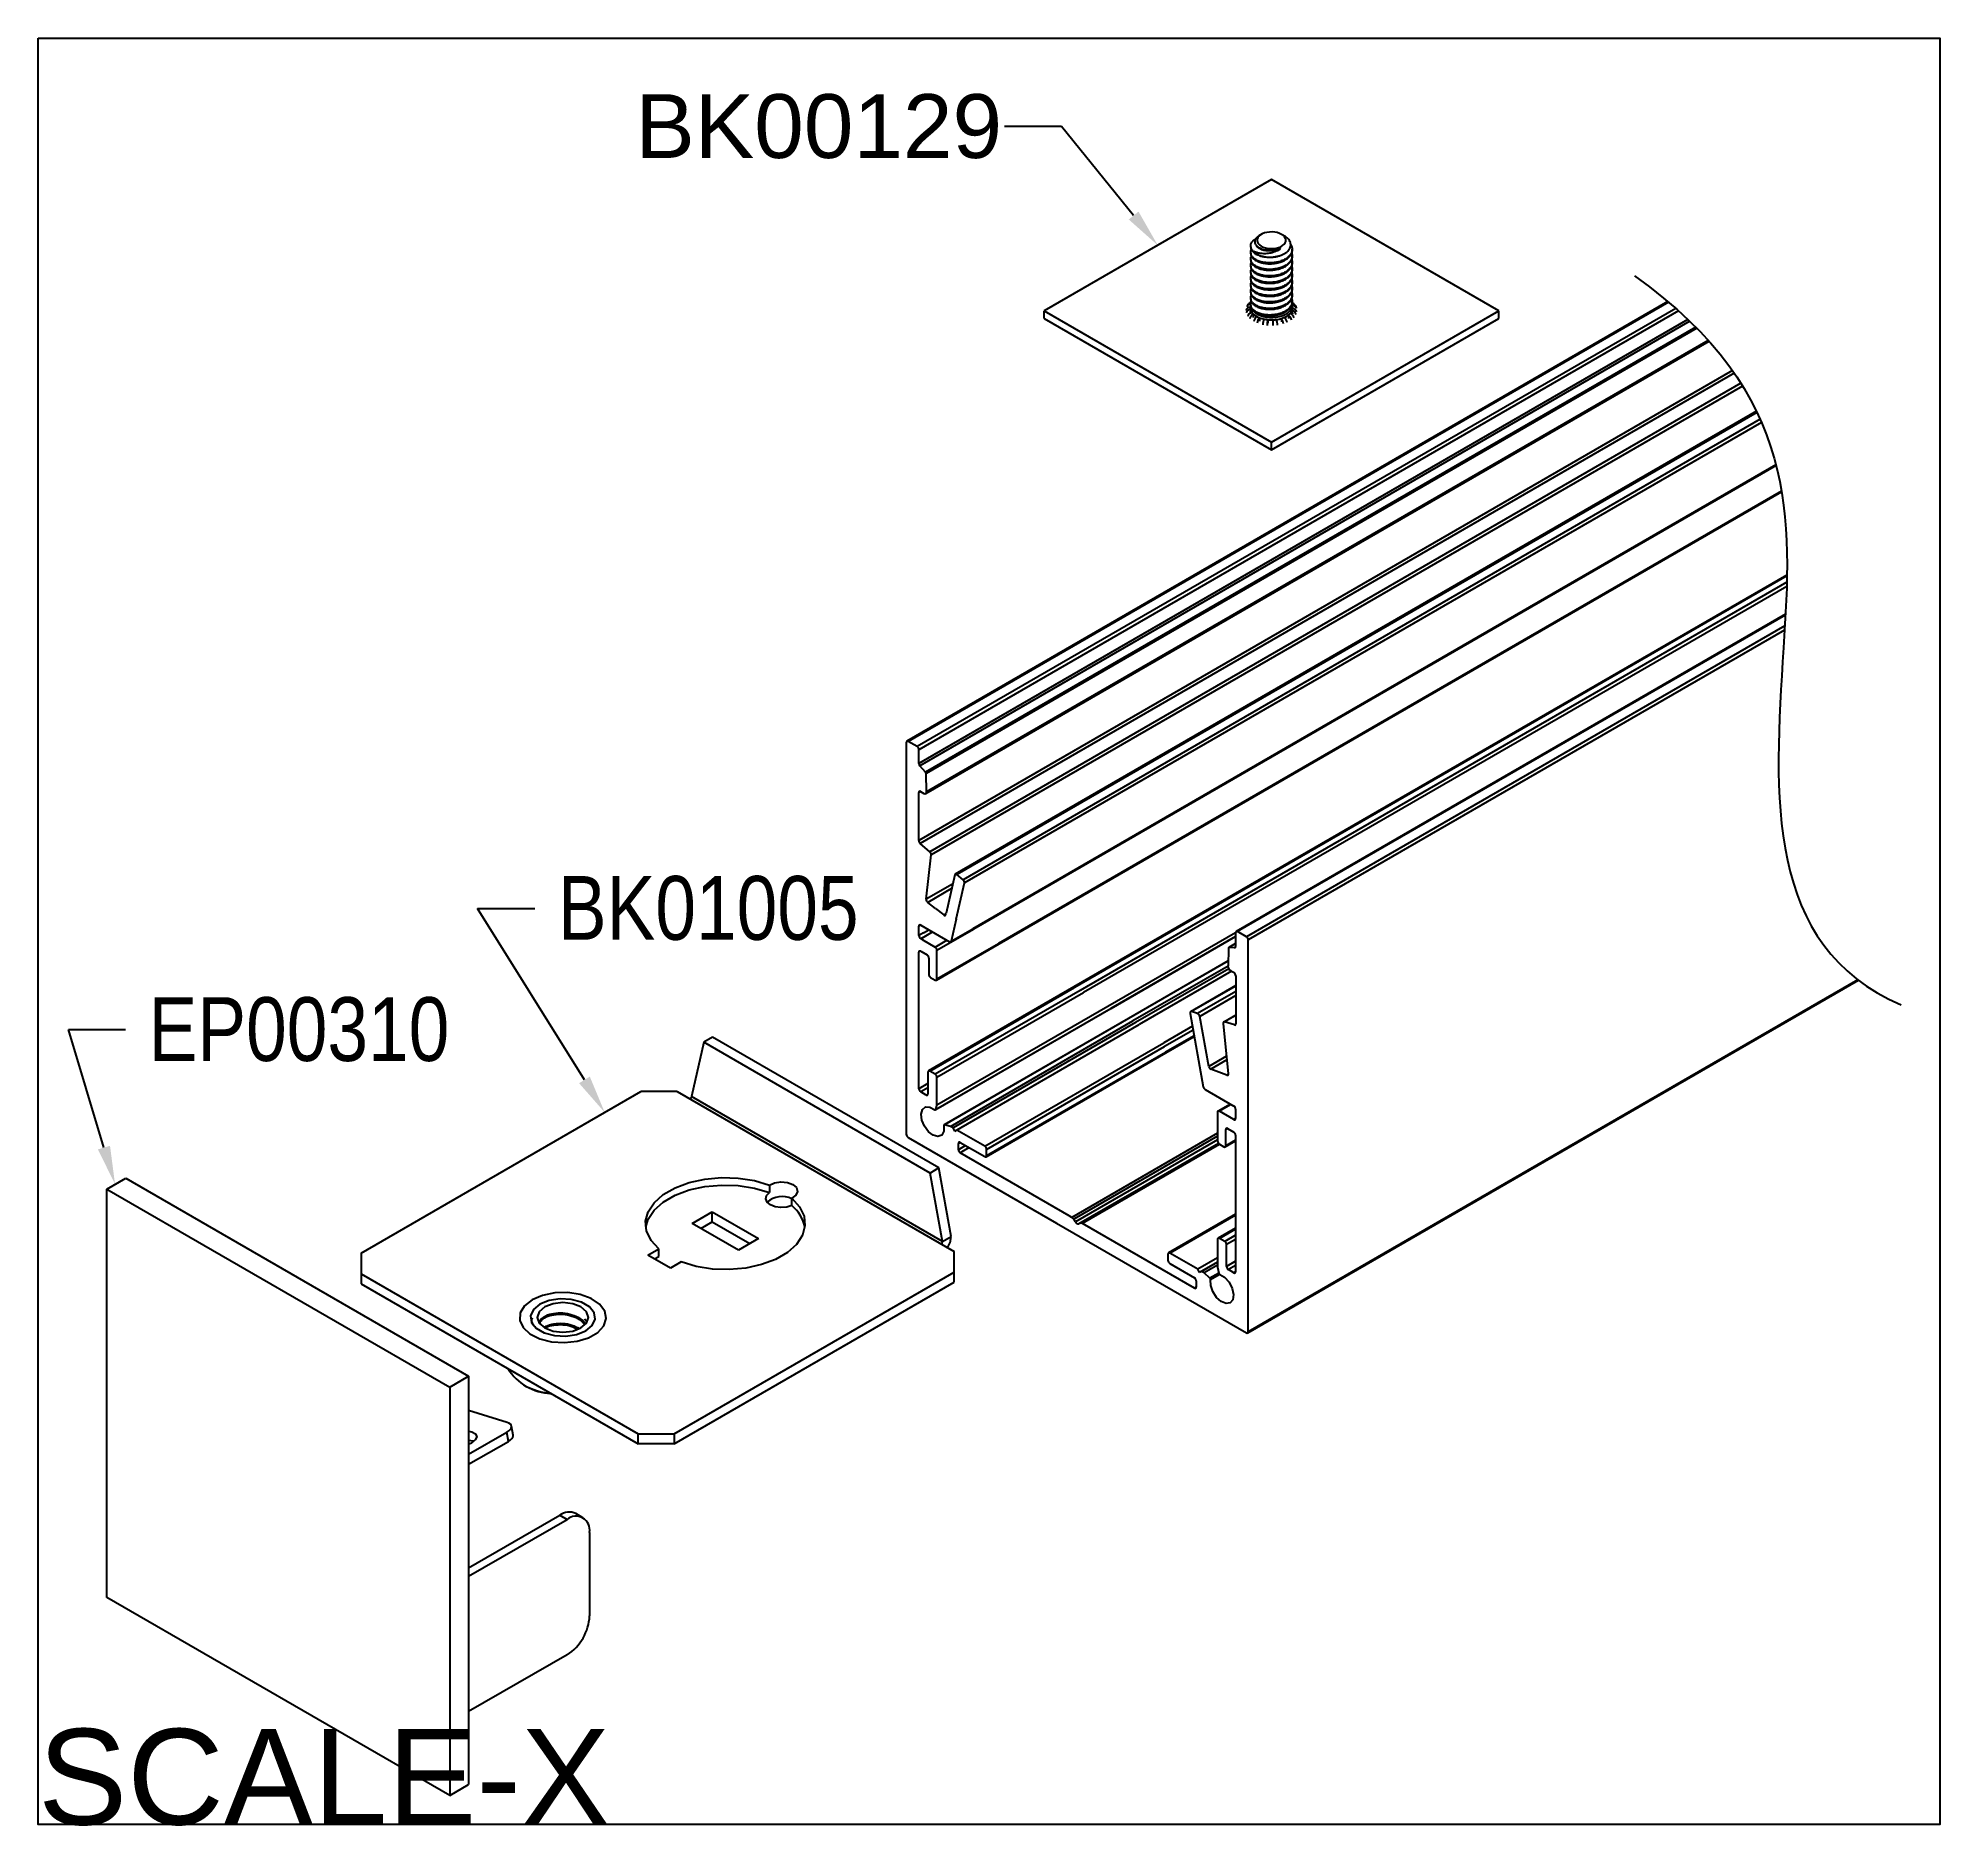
# Model space of a CAD drawing. Extents: x 0 to 7.45, y -7 to 0.
import ezdxf
from ezdxf import colors
from ezdxf.entities.mleader import LeaderData, LeaderLine
from ezdxf.math import Vec2, Vec3

# ---------------------------------------------------------------- set-up
doc = ezdxf.new("R2010")
doc.units = 0
doc.header["$LTSCALE"] = 0.5
doc.header["$MEASUREMENT"] = 0
doc.layers.get('0').update_dxf_attribs({"color": 255, "linetype": 'CONTINUOUS'})
for name, color, linetype in [('Dimension', 10, 'CONTINUOUS'), ('End Cap', 92, 'CONTINUOUS'), ('FAB DWG', 221, 'CONTINUOUS'), ('Housing', 150, 'CONTINUOUS'), ('Mounting', 4, 'CONTINUOUS')]:
    doc.layers.add(name, color=color, linetype=linetype)
doc.layers.add('Text-Unprinted', color=131, linetype='CONTINUOUS', plot=False)
doc.styles.add('LSAD_Standard', font='arial.ttf')
doc.styles.get("Standard").update_dxf_attribs({"font": 'arial.ttf'})

msp = doc.modelspace()

# ---------------------------------------------------------------- texts
at = {"layer": 'Text-Unprinted', "ltscale": 0.5, "transparency": 16777216, "style": 'LSAD_Standard'}
msp.add_attdef('SCALE-X', (0, -6.9988), 'XEffectiveScaleFactor', height=0.375, dxfattribs=at)

# ---------------------------------------------------------------- linework, layer by layer
at = {"color": 7, "linetype": 'Continuous', "lineweight": 25, "transparency": 16777216}
msp.add_arc((3.5173, -3.6868), 0.00437, 230.76242, 9.20232, dxfattribs=at)
at = {"layer": 'Dimension', "transparency": 16777216}
msp.add_open_spline([(6.2549, -0.9322), (6.9024, -1.3906), (6.8326, -2.4733), (6.7627, -3.5561), (7.2997, -3.7878)], degree=3, knots=[0.144615, 0.144615, 0.144615, 0.144615, 1, 2, 2, 2, 2], dxfattribs=at)
at = {"layer": 'End Cap', "linetype": 'Continuous', "lineweight": 25, "transparency": 16777216}
for p, q in [((0.2696, -4.5089), (0.3435, -4.4661)), ((0.3435, -4.4661), (1.687, -5.2421)), ((0.2696, -4.5089), (1.6131, -5.2848)), ((0.2696, -6.1089), (0.2696, -4.5089)), ((1.6131, -5.2848), (1.687, -5.2421)), ((1.6131, -5.2848), (1.6131, -6.8849)), ((1.687, -5.2421), (1.687, -6.8421)), ((1.8374, -5.423), (1.687, -5.3761)), ((1.8611, -5.473), (1.8548, -5.4375)), ((1.687, -5.5481), (1.8363, -5.4619)), ((1.687, -5.5873), (1.8427, -5.4974)), ((1.8427, -5.4974), (1.8363, -5.4619)), ((1.687, -5.9931), (2.0441, -5.7868)), ((1.687, -6.0258), (2.0724, -5.8032)), ((2.0441, -5.7868), (2.0724, -5.8032)), ((2.1349, -5.797), (2.1066, -5.7806)), ((2.1608, -5.8542), (2.1608, -6.1807)), ((1.6131, -6.8849), (0.2696, -6.1089)), ((2.0724, -6.3338), (1.687, -6.5564)), ((1.6131, -6.8849), (1.687, -6.8421))]:
    msp.add_line(p, q, dxfattribs=at)
at = {"layer": 'End Cap', "linetype": 'Continuous', "lineweight": 25, "transparency": 16777216, "flags": 128}
for points in [[(1.8363, -5.4619), (1.8441, -5.4567), (1.8499, -5.4511), (1.8536, -5.4454), (1.8549, -5.4399), (1.8539, -5.4347), (1.8506, -5.43), (1.845, -5.4261), (1.8374, -5.423)], [(1.687, -5.4578), (1.6989, -5.4604), (1.7136, -5.4684), (1.7185, -5.4794), (1.7129, -5.492), (1.6977, -5.5041), (1.687, -5.5094)], [(1.687, -5.4926), (1.7053, -5.4959), (1.708, -5.4969)], [(1.8427, -5.4974), (1.8505, -5.4921), (1.8563, -5.4866), (1.86, -5.4809), (1.8613, -5.4754), (1.8611, -5.473)]]:
    msp.add_lwpolyline(points, dxfattribs=at)
at = {"layer": 'End Cap', "linetype": 'Continuous', "lineweight": 25, "transparency": 16777216}
for centre, radius, start, end in [((2.0804, -5.8345), 0.0599, 64.05673, 127.27), ((2.1069, -5.8454), 0.0546, 350.79768, 129.23758), ((1.9688, -6.172), 0.1921, 302.61146, 357.38854)]:
    msp.add_arc(centre, radius, start, end, dxfattribs=at)
at = {"layer": 'Housing', "linetype": 'Continuous', "lineweight": 25, "transparency": 16777216}
for p, q in [((6.3855, -1.0327), (3.4035, -2.755)), ((6.3879, -1.0347), (3.4085, -2.7555)), ((6.4162, -1.0591), (3.4438, -2.7759)), ((6.4274, -1.069), (3.4509, -2.7881)), ((6.4632, -1.1021), (3.4509, -2.8418)), ((6.4709, -1.1096), (3.4549, -2.8515)), ((6.4951, -1.1333), (3.4769, -2.8765)), ((3.4777, -2.96), (6.5463, -1.1877)), ((6.4987, -1.1371), (3.4789, -2.8812)), ((6.5433, -1.1844), (3.4808, -2.9531)), ((6.6381, -1.303), (3.4502, -3.1441)), ((6.6452, -1.3131), (3.4556, -3.1553)), ((6.6712, -1.3525), (3.4939, -3.1876)), ((6.6781, -1.3637), (3.4994, -3.1997)), ((6.7321, -1.4623), (3.5932, -3.2752)), ((6.7342, -1.4665), (3.5998, -3.2768)), ((6.7467, -1.4936), (3.6239, -3.2972)), ((6.7522, -1.5063), (3.6292, -3.31)), ((6.8086, -1.6722), (3.6628, -3.4891)), ((3.6643, -3.49), (6.809, -1.6738)), ((6.8092, -1.6747), (3.6652, -3.4905)), ((6.8303, -1.7752), (3.7628, -3.5469)), ((3.7657, -3.5485), (6.8309, -1.7782)), ((6.8517, -2.1039), (4.058, -3.7174)), ((6.8517, -2.1073), (4.061, -3.7191)), ((6.8512, -2.1321), (4.0822, -3.7313)), ((6.8507, -2.1487), (4.0963, -3.7395)), ((6.8461, -2.2571), (4.6938, -3.5002)), ((6.8459, -2.2606), (4.6988, -3.5007)), ((6.8434, -2.3029), (4.7342, -3.5211)), ((6.8424, -2.3198), (4.7412, -3.5334)), ((3.4438, -2.7759), (3.4085, -2.7555)), ((3.4014, -2.7595), (3.4014, -3.6304)), ((3.4509, -2.8418), (3.4509, -2.7881)), ((3.4769, -2.8765), (3.4549, -2.8515)), ((3.4808, -2.9531), (3.4789, -2.8812)), ((3.4572, -2.9518), (3.4502, -2.9559)), ((3.4502, -3.1441), (3.4502, -2.9559)), ((3.4572, -2.9518), (3.4702, -2.9593)), ((3.4939, -3.1876), (3.4556, -3.1553)), ((3.4795, -3.3741), (3.4994, -3.1997)), ((3.5913, -3.2781), (3.5574, -3.4282)), ((3.6239, -3.2972), (3.5998, -3.2768)), ((3.5831, -3.3142), (3.4795, -3.3741)), ((3.579, -3.3323), (3.4853, -3.3864)), ((3.5973, -3.4513), (3.6292, -3.31)), ((3.5155, -3.41), (3.4853, -3.3864)), ((3.5155, -3.41), (3.548, -3.4354)), ((3.458, -3.4755), (3.4509, -3.4796)), ((3.4509, -3.5163), (3.4509, -3.4796)), ((3.458, -3.4755), (3.4738, -3.4846)), ((3.469, -3.5059), (3.4898, -3.4939)), ((3.4738, -3.4846), (3.5708, -3.5406)), ((3.5216, -3.5735), (3.6652, -3.4905)), ((3.5569, -3.4302), (3.548, -3.4354)), ((3.5561, -3.4339), (3.5574, -3.4282)), ((3.5758, -3.5411), (3.6643, -3.49)), ((3.5973, -3.4513), (3.5777, -3.5383)), ((3.5777, -3.5383), (3.6628, -3.4891)), ((4.7342, -3.5211), (4.6988, -3.5007)), ((3.469, -3.5059), (3.4509, -3.5163)), ((3.4647, -3.5247), (3.458, -3.5286)), ((3.4632, -3.5316), (3.458, -3.5286)), ((3.4632, -3.5316), (3.5145, -3.5612)), ((3.4647, -3.5247), (3.5039, -3.502)), ((3.5145, -3.5612), (3.5605, -3.5347)), ((3.5195, -3.6907), (3.7657, -3.5485)), ((3.5216, -3.6861), (3.7628, -3.5469)), ((3.5216, -3.6861), (3.5216, -3.5735)), ((4.6917, -3.5049), (4.191, -3.7942)), ((4.6917, -3.5193), (4.2034, -3.8014)), ((4.2041, -3.8017), (4.6917, -3.5201)), ((4.6637, -3.5655), (4.6619, -3.6353)), ((4.6917, -3.5477), (4.6648, -3.5633)), ((4.6917, -3.5481), (4.6657, -3.5631)), ((4.6877, -3.5635), (4.6657, -3.5631)), ((4.691, -3.5616), (4.6877, -3.5635)), ((4.6917, -3.5048), (4.6917, -3.5585)), ((4.7412, -5.0681), (4.7412, -3.5334)), ((3.4014, -3.6304), (3.4014, -4.2943)), ((3.452, -3.581), (3.4509, -3.5816)), ((3.4509, -3.5859), (3.4509, -3.5816)), ((3.4509, -4.1163), (3.4509, -3.5859)), ((3.458, -3.5775), (3.4827, -3.5918)), ((3.4898, -3.6041), (3.4898, -3.6678)), ((4.6624, -3.615), (4.2716, -3.8407)), ((4.6624, -3.6158), (4.2722, -3.8411)), ((4.6619, -3.6353), (4.2889, -3.8507)), ((4.6651, -3.6459), (4.2996, -3.8569)), ((4.058, -3.7174), (3.4883, -4.0464)), ((3.4933, -4.0469), (4.061, -3.7191)), ((3.4969, -3.68), (3.5145, -3.6902)), ((4.6762, -3.6558), (4.3138, -3.8651)), ((4.6761, -3.6558), (4.3138, -3.8651)), ((4.6925, -3.712), (4.5154, -3.8143)), ((4.6925, -3.7137), (4.5188, -3.814)), ((4.6725, -3.6537), (4.6854, -3.6611)), ((4.6925, -3.6734), (4.6925, -3.8616)), ((4.7392, -5.0727), (7.1317, -3.6909)), ((7.1291, -3.689), (4.7412, -5.0681)), ((4.0822, -3.7313), (3.5145, -4.0592)), ((3.5216, -4.0714), (4.0963, -3.7395)), ((4.191, -3.7942), (3.5216, -4.1807)), ((4.6925, -3.7352), (4.5429, -3.8216)), ((4.6925, -3.7511), (4.5514, -3.8326)), ((4.2041, -3.8017), (3.5161, -4.1991)), ((3.5171, -4.1978), (4.2034, -3.8014)), ((4.2716, -3.8407), (3.5499, -4.2575)), ((4.2722, -3.8411), (3.5515, -4.2574)), ((3.5742, -4.2635), (4.2889, -3.8507)), ((4.2996, -3.8569), (3.585, -4.2697)), ((3.592, -4.2819), (4.3138, -3.8651)), ((4.5225, -3.8713), (4.4106, -3.9359)), ((4.5135, -3.8208), (4.565, -4.1085)), ((4.5429, -3.8216), (4.5188, -3.814)), ((4.5865, -4.029), (4.5514, -3.8326)), ((4.6433, -3.8603), (4.6631, -4.0576)), ((4.6925, -3.8275), (4.6453, -3.8547)), ((4.6925, -3.8292), (4.6487, -3.8545)), ((4.687, -3.8664), (4.6487, -3.8545)), ((4.6923, -3.8634), (4.687, -3.8664)), ((3.7089, -4.3412), (4.4106, -3.9359)), ((4.5252, -3.8861), (4.4133, -3.9507)), ((4.5291, -3.9083), (4.4173, -3.9729)), ((4.4178, -3.976), (4.5297, -3.9114)), ((3.7139, -4.3826), (4.4178, -3.976)), ((3.7159, -4.3535), (4.4133, -3.9507)), ((3.7159, -4.378), (4.4173, -3.9729)), ((4.6562, -3.9888), (4.5865, -4.029)), ((4.6577, -4.0035), (4.5946, -4.0399)), ((3.4863, -4.0959), (3.4509, -4.1163)), ((3.4863, -4.051), (3.4863, -4.1367)), ((3.5145, -4.0592), (3.4933, -4.0469)), ((3.5216, -4.1807), (3.5216, -4.0714)), ((4.6573, -4.0633), (4.5946, -4.0399)), ((4.663, -4.06), (4.6573, -4.0633)), ((3.4863, -4.1122), (3.458, -4.1286)), ((3.4792, -4.1408), (3.458, -4.1286)), ((3.4863, -4.1367), (3.4792, -4.1408)), ((4.5719, -4.1188), (4.6847, -4.184)), ((3.5171, -4.1978), (3.5216, -4.1807)), ((4.621, -4.2084), (4.621, -4.3211)), ((4.6711, -4.1761), (4.6231, -4.2039)), ((4.674, -4.1778), (4.6281, -4.2044)), ((4.6847, -4.237), (4.6281, -4.2044)), ((4.6917, -4.233), (4.6847, -4.237)), ((4.6917, -4.1962), (4.6917, -4.233)), ((3.4085, -4.3065), (3.9901, -4.6424)), ((3.5742, -4.2635), (3.5515, -4.2574)), ((3.585, -4.2697), (3.5742, -4.2635)), ((3.592, -4.2819), (3.585, -4.2697)), ((3.5991, -4.2778), (3.592, -4.2819)), ((3.7089, -4.3412), (3.5991, -4.2778)), ((4.621, -4.2908), (4.0506, -4.6203)), ((4.621, -4.3015), (4.0574, -4.6271)), ((4.621, -4.3166), (4.0645, -4.638)), ((4.6508, -4.3441), (4.6917, -4.3204)), ((4.6599, -4.2717), (4.6528, -4.2758)), ((4.6528, -4.3395), (4.6528, -4.2758)), ((4.6917, -4.317), (4.6528, -4.3395)), ((4.6599, -4.2717), (4.6847, -4.286)), ((4.6917, -4.2983), (4.6917, -4.833)), ((3.6125, -4.3264), (3.6054, -4.3305)), ((3.6054, -4.355), (3.6054, -4.3305)), ((3.6337, -4.3387), (3.6054, -4.355)), ((3.6125, -4.3264), (3.7089, -4.3821)), ((3.6479, -4.3468), (3.6125, -4.3672)), ((4.0395, -4.6139), (3.6125, -4.3672)), ((3.7159, -4.378), (3.7159, -4.3535)), ((4.6246, -4.3303), (4.0781, -4.6459)), ((4.6254, -4.3311), (4.0852, -4.6431)), ((4.6292, -4.334), (4.092, -4.6442)), ((4.6281, -4.3334), (4.6458, -4.3436)), ((4.6917, -4.6076), (4.4288, -4.7594)), ((4.6917, -4.6109), (4.4338, -4.7599)), ((3.9901, -4.6424), (4.7342, -5.0722)), ((4.5301, -4.8972), (4.092, -4.6442)), ((4.6917, -4.6622), (4.6231, -4.7018)), ((4.6917, -4.6656), (4.6281, -4.7023)), ((4.6917, -4.6901), (4.6493, -4.7146)), ((4.4267, -4.764), (4.4267, -4.7885)), ((4.5435, -4.8233), (4.4338, -4.7599)), ((4.621, -4.7064), (4.621, -4.8157)), ((4.6493, -4.7146), (4.6281, -4.7023)), ((4.6917, -4.7064), (4.6564, -4.7268)), ((4.6564, -4.8125), (4.6564, -4.7268)), ((4.4338, -4.8007), (4.5301, -4.8564)), ((4.621, -4.7786), (4.5435, -4.8233)), ((4.5506, -4.8356), (4.5435, -4.8233)), ((4.621, -4.7949), (4.5506, -4.8356)), ((4.5577, -4.8315), (4.5506, -4.8356)), ((4.621, -4.7949), (4.5577, -4.8315)), ((4.5684, -4.8377), (4.5577, -4.8315)), ((4.621, -4.8073), (4.5684, -4.8377)), ((4.5912, -4.8579), (4.5684, -4.8377)), ((4.6256, -4.838), (4.5912, -4.8579)), ((4.621, -4.8157), (4.6256, -4.838)), ((4.6917, -4.7921), (4.6564, -4.8125)), ((4.6917, -4.8084), (4.6635, -4.8248)), ((4.6847, -4.837), (4.6635, -4.8248)), ((4.6917, -4.833), (4.6847, -4.837)), ((4.5372, -4.8931), (4.5301, -4.8972)), ((4.5372, -4.8686), (4.5372, -4.8931)), ((4.6297, -4.8433), (4.5937, -4.8641))]:
    msp.add_line(p, q, dxfattribs=at)
at = {"layer": 'Housing', "transparency": 16777216}
for p, q in [((4.0506, -4.6203), (4.0395, -4.6139)), ((4.0645, -4.638), (4.0574, -4.6271)), ((4.0852, -4.6431), (4.0781, -4.6459))]:
    msp.add_line(p, q, dxfattribs=at)
at = {"layer": 'Housing', "linetype": 'Continuous', "lineweight": 25, "transparency": 16777216, "flags": 128}
for points in [[(3.5489, -4.2606), (3.5485, -4.2824), (3.5402, -4.2974), (3.5256, -4.3032), (3.5073, -4.2986), (3.4885, -4.2844), (3.4725, -4.2632), (3.4621, -4.2388), (3.4593, -4.2154), (3.4645, -4.1972), (3.4767, -4.1875), (3.4939, -4.1879), (3.513, -4.1984)], [(4.6297, -4.8433), (4.6487, -4.8548), (4.6659, -4.8743), (4.6782, -4.8982), (4.6834, -4.9224), (4.6805, -4.9425), (4.6702, -4.955), (4.6542, -4.9577), (4.6353, -4.9501), (4.617, -4.9335), (4.6024, -4.9109), (4.5942, -4.8863), (4.5937, -4.8641)]]:
    msp.add_lwpolyline(points, dxfattribs=at)
at = {"layer": 'Housing', "linetype": 'Continuous', "lineweight": 25, "transparency": 16777216}
for centre, radius, start, end in [((3.4057, -2.7588), 0.00436, 50.83056, 189.21334), ((3.4356, -2.7888), 0.0154, 2.60923, 57.41715), ((3.4664, -2.8411), 0.0155, 182.77493, 222.18016), ((3.4711, -2.8817), 0.00783, 3.93131, 42.05233), ((3.4545, -2.9552), 0.00437, 50.76242, 189.20232), ((3.4743, -2.9542), 0.00655, 230.76215, 9.2006), ((3.4658, -3.1433), 0.0157, 182.93705, 229.54891), ((3.4842, -3.1992), 0.0152, 358.25395, 50.12209), ((3.5958, -3.2794), 0.00471, 32.81989, 163.61626), ((3.6146, -3.3085), 0.0146, 354.05029, 50.79148), ((3.4947, -3.3745), 0.0152, 178.27179, 231.8546), ((3.4552, -3.4789), 0.00437, 50.76242, 189.20232), ((3.5517, -3.4327), 0.00458, 216.27322, 344.89785), ((4.696, -3.5041), 0.00437, 50.69432, 189.19127), ((3.4663, -3.5156), 0.0154, 182.61146, 237.38854), ((3.5063, -3.5742), 0.0154, 2.61146, 57.38854), ((3.5735, -3.5375), 0.00421, 229.00007, 348.66966), ((4.6658, -3.5652), 0.00211, 92.5692, 187.89836), ((4.6875, -3.5592), 0.0043, 273.16467, 10.03956), ((4.7259, -3.5341), 0.0154, 2.61368, 57.35995), ((3.4552, -3.5809), 0.00437, 122.50988, 189.20232), ((3.4552, -3.5809), 0.00437, 50.76242, 122.50988), ((3.4744, -3.6048), 0.0154, 2.61146, 57.38854), ((4.6849, -3.6343), 0.0231, 182.61218, 237.38849), ((3.5052, -3.6671), 0.0154, 182.61146, 237.38854), ((4.6771, -3.6741), 0.0154, 2.61146, 57.38854), ((4.5177, -3.8186), 0.00471, 76.3362, 207.16683), ((4.5369, -3.8349), 0.0146, 9.21258, 65.94442), ((4.6475, -3.8588), 0.00446, 73.83829, 200.10126), ((4.6883, -3.8624), 0.00421, 251.28725, 10.97515), ((3.4906, -4.0503), 0.00437, 50.76242, 189.20232), ((3.5063, -4.0721), 0.0154, 2.61146, 57.38854), ((4.6012, -4.0265), 0.0149, 189.56949, 243.81449), ((4.6589, -4.0592), 0.00446, 248.85294, 20.17845), ((3.4663, -4.1156), 0.0154, 182.61146, 237.38854), ((3.482, -4.1374), 0.00437, 230.76242, 9.20232), ((4.5804, -4.1057), 0.0157, 190.45285, 237.06088), ((3.5149, -4.197), 0.00232, 215.50931, 341.10748), ((4.6253, -4.2077), 0.00437, 50.76242, 189.20232), ((4.6764, -4.1969), 0.0154, 2.61146, 57.38854), ((4.6874, -4.2337), 0.00437, 230.76242, 9.20232), ((3.4168, -4.2936), 0.0154, 182.61146, 237.38854), ((3.551, -4.2597), 0.00232, 78.84505, 204.47727), ((4.6364, -4.3204), 0.0154, 182.61146, 237.38854), ((4.6572, -4.2751), 0.00437, 50.76242, 189.20232), ((4.6764, -4.299), 0.0154, 2.61146, 57.38854), ((3.6098, -4.3298), 0.00437, 50.76242, 189.20232), ((3.6208, -4.3543), 0.0154, 182.61146, 237.38854), ((3.7006, -4.3542), 0.0154, 2.61146, 57.38854), ((3.7116, -4.3787), 0.00437, 230.76242, 9.20232), ((4.6485, -4.3402), 0.00437, 230.76242, 9.20232), ((4.431, -4.7633), 0.00437, 50.76242, 189.20232), ((4.6253, -4.7057), 0.00437, 50.76242, 189.20232), ((4.641, -4.7275), 0.0154, 2.61146, 57.38854), ((4.4421, -4.7878), 0.0154, 182.61146, 237.38854), ((4.6329, -4.8367), 0.0074, 190.63033, 244.45813), ((4.6717, -4.8118), 0.0154, 182.61146, 237.38854), ((4.6874, -4.8337), 0.00437, 230.76242, 9.20232), ((4.5218, -4.8693), 0.0154, 2.61146, 57.38854), ((4.5329, -4.8938), 0.00437, 230.76242, 9.20232), ((4.5864, -4.8635), 0.00739, 355.53686, 49.37347), ((4.7369, -5.0688), 0.00437, 230.76242, 9.20232)]:
    msp.add_arc(centre, radius, start, end, dxfattribs=at)
at = {"layer": 'Housing', "transparency": 16777216}
for centre, radius, start, end in [((4.0396, -4.6381), 0.021, 31.81759, 58.31106), ((4.0767, -4.6326), 0.0134, 203.99749, 275.98489), ((4.0875, -4.6508), 0.00802, 55.58394, 106.53135)]:
    msp.add_arc(centre, radius, start, end, dxfattribs=at)
at = {"layer": 'Mounting', "linetype": 'Continuous', "transparency": 16777216}
for p, q in [((4.8321, -0.5547), (3.9412, -1.069)), ((5.7231, -1.069), (4.8321, -0.5547)), ((4.7506, -0.8146), (4.7506, -0.8178)), ((4.7922, -0.7692), (4.784, -0.7739)), ((4.8837, -0.7759), (4.8721, -0.7692)), ((4.7506, -0.8401), (4.7506, -0.8433)), ((4.7506, -0.8656), (4.7506, -0.8688)), ((4.7506, -0.8911), (4.7506, -0.8943)), ((4.9136, -0.8305), (4.9136, -0.8273)), ((4.9136, -0.856), (4.9136, -0.8528)), ((4.9136, -0.8815), (4.9136, -0.8784)), ((4.7506, -0.9166), (4.7506, -0.9198)), ((4.7506, -0.9421), (4.7506, -0.9453)), ((4.7506, -0.9677), (4.7506, -0.9709)), ((4.9136, -0.9071), (4.9136, -0.9039)), ((4.9136, -0.9326), (4.9136, -0.9294)), ((4.9136, -0.9581), (4.9136, -0.9549)), ((4.7506, -0.9932), (4.7506, -0.9964)), ((4.7506, -1.0187), (4.7506, -1.0219)), ((4.9136, -0.9836), (4.9136, -0.9804)), ((4.9136, -1.0091), (4.9136, -1.0059)), ((4.9136, -1.0346), (4.9136, -1.0315)), ((3.9412, -1.069), (4.8321, -1.5834)), ((3.9412, -1.0984), (3.9412, -1.069)), ((3.9412, -1.0984), (4.8321, -1.6128)), ((4.7501, -1.063), (4.7487, -1.0758)), ((4.7494, -1.0533), (4.7493, -1.0546)), ((4.7493, -1.0546), (4.7494, -1.0535)), ((4.7506, -1.0442), (4.7506, -1.0474)), ((4.7619, -1.0817), (4.7607, -1.0948)), ((4.7858, -1.096), (4.785, -1.1094)), ((4.8177, -1.1034), (4.8175, -1.1169)), ((4.8321, -1.5834), (5.7231, -1.069)), ((4.8321, -1.6128), (5.7231, -1.0984)), ((4.8379, -1.104), (4.838, -1.1176)), ((4.871, -1.0985), (4.8717, -1.112)), ((4.8974, -1.0858), (4.8985, -1.099)), ((4.9129, -1.0456), (4.912, -1.0432)), ((4.9125, -1.0679), (4.9139, -1.0808)), ((4.9155, -1.0597), (4.9148, -1.0533)), ((5.7231, -1.0984), (5.7231, -1.069)), ((4.8321, -1.6128), (4.8321, -1.5834)), ((2.6082, -3.9339), (2.5602, -4.1463)), ((2.642, -3.9143), (2.6082, -3.9339)), ((3.4952, -4.4462), (2.6082, -3.9339)), ((3.529, -4.4266), (2.642, -3.9143)), ((1.266, -4.7596), (2.362, -4.1266)), ((2.5034, -4.1266), (2.362, -4.1266)), ((2.5034, -4.1266), (3.5887, -4.7534)), ((3.5431, -4.714), (2.5602, -4.1463)), ((3.529, -4.4266), (3.4952, -4.4462)), ((3.5431, -4.714), (3.4952, -4.4462)), ((3.5769, -4.6945), (3.529, -4.4266)), ((2.865, -4.4937), (2.865, -4.5231)), ((2.953, -4.5739), (2.953, -4.5445)), ((2.5622, -4.6438), (2.6409, -4.5983)), ((2.6409, -4.5983), (2.8227, -4.7033)), ((2.6409, -4.6374), (2.6409, -4.5983)), ((2.744, -4.7488), (2.5622, -4.6438)), ((2.596, -4.6633), (2.6409, -4.6374)), ((2.6409, -4.6374), (2.7889, -4.7229)), ((1.266, -4.7596), (1.266, -4.8803)), ((2.3893, -4.7682), (2.4318, -4.7437)), ((2.4777, -4.8192), (2.3893, -4.7682)), ((2.4318, -4.7731), (2.4318, -4.7437)), ((2.8227, -4.7033), (2.744, -4.7488)), ((3.5431, -4.714), (3.5769, -4.6945)), ((3.5887, -4.8741), (3.5887, -4.7534)), ((1.266, -4.8413), (2.3512, -5.4681)), ((2.4148, -4.7829), (2.4318, -4.7731)), ((2.5202, -4.7947), (2.4777, -4.8192)), ((2.4926, -5.4681), (3.5887, -4.8351)), ((1.266, -4.8803), (2.3512, -5.5071)), ((2.4926, -5.5071), (3.5887, -4.8741)), ((1.9614, -5.028), (1.9714, -5.019)), ((1.9006, -5.2753), (1.9041, -5.2774)), ((2.3512, -5.5071), (2.3512, -5.4681)), ((2.3512, -5.4681), (2.4926, -5.4681)), ((2.4926, -5.5071), (2.3512, -5.5071)), ((2.4926, -5.4681), (2.4926, -5.5071))]:
    msp.add_line(p, q, dxfattribs=at)
at = {"layer": 'Mounting', "linetype": 'Continuous', "transparency": 16777216, "flags": 128}
for points in [[(4.8721, -0.7692), (4.8641, -0.7653), (4.855, -0.7624), (4.8451, -0.7605), (4.8347, -0.7597), (4.8243, -0.7599), (4.8142, -0.7613), (4.8046, -0.7637), (4.796, -0.7671), (4.7887, -0.7714), (4.7828, -0.7764), (4.7786, -0.7819), (4.7762, -0.7877), (4.7757, -0.7937), (4.7771, -0.7997), (4.7805, -0.8054), (4.7855, -0.8107), (4.7922, -0.8153), (4.8002, -0.8191), (4.8093, -0.8221), (4.8192, -0.824), (4.8295, -0.8248), (4.8399, -0.8245), (4.8501, -0.8232), (4.8596, -0.8207), (4.8682, -0.8173), (4.8756, -0.8131), (4.8815, -0.8081), (4.8857, -0.8026), (4.8881, -0.7967), (4.8886, -0.7907), (4.8871, -0.7848), (4.8838, -0.7791), (4.8787, -0.7738), (4.8721, -0.7692)], [(4.846, -1.0096), (4.8461, -1.011), (4.8461, -1.0117)], [(4.9105, -1.0489), (4.9104, -1.0537), (4.9085, -1.0609), (4.9048, -1.0677), (4.8991, -1.0742), (4.8918, -1.08), (4.883, -1.0851), (4.8728, -1.0893), (4.8617, -1.0926), (4.8498, -1.0947), (4.8374, -1.0958), (4.8249, -1.0957), (4.8126, -1.0945), (4.8008, -1.0921), (4.7898, -1.0887), (4.7798, -1.0844), (4.7712, -1.0791), (4.7641, -1.0732), (4.7588, -1.0667), (4.7573, -1.0641)], [(2.4318, -4.7437), (2.4015, -4.71), (2.3841, -4.6734), (2.3803, -4.6355), (2.3904, -4.5979), (2.4138, -4.5625), (2.4496, -4.5306), (2.4961, -4.5038), (2.5513, -4.4832), (2.6127, -4.4697), (2.6777, -4.4639), (2.7433, -4.4661), (2.8067, -4.4762), (2.865, -4.4937)], [(2.381, -4.6589), (2.3904, -4.6273), (2.4138, -4.5919), (2.4496, -4.56), (2.4961, -4.5332), (2.5513, -4.5125), (2.6127, -4.4991), (2.6777, -4.4933), (2.7433, -4.4955), (2.8067, -4.5056), (2.865, -4.5231)], [(2.953, -4.5445), (2.9833, -4.5782), (3.0008, -4.6148), (3.0046, -4.6527), (2.9946, -4.6902), (2.9713, -4.7257), (2.9356, -4.7576), (2.8891, -4.7845), (2.8339, -4.8051), (2.7725, -4.8186), (2.7075, -4.8245), (2.6419, -4.8223), (2.5785, -4.8122), (2.5202, -4.7947)], [(2.953, -4.5739), (2.933, -4.5802), (2.9103, -4.582), (2.8881, -4.5789), (2.8692, -4.5715), (2.8563, -4.5606), (2.851, -4.5477), (2.8541, -4.5347), (2.865, -4.5231)], [(2.865, -4.4937), (2.8853, -4.4843), (2.9103, -4.4805), (2.9359, -4.4829), (2.9576, -4.491), (2.9718, -4.5036), (2.9759, -4.5184), (2.9692, -4.5328), (2.953, -4.5445)], [(1.9359, -4.943), (1.9058, -4.9665), (1.889, -4.9941), (1.8871, -5.0234), (1.9003, -5.0516), (1.9272, -5.0764), (1.9656, -5.0955), (2.0121, -5.1072), (2.0624, -5.1105), (2.1122, -5.1051), (2.157, -5.0914), (2.1929, -5.0707), (2.2165, -5.0448), (2.226, -5.0161), (2.2203, -4.987), (2.2, -4.9601), (2.167, -4.938), (2.1241, -4.9224), (2.0751, -4.9148), (2.0245, -4.9159), (1.9766, -4.9256), (1.9359, -4.943)], [(1.9663, -4.9605), (1.941, -4.9814), (1.9296, -5.006), (1.9334, -5.0314), (1.952, -5.0545), (1.9832, -5.0725), (2.0232, -5.0832), (2.0671, -5.0855), (2.1097, -5.0789), (2.1459, -5.0642), (2.1712, -5.0434), (2.1826, -5.0188), (2.1787, -4.9934), (2.1601, -4.9703), (2.1289, -4.9523), (2.0889, -4.9415), (2.045, -4.9393), (2.0024, -4.9459), (1.9663, -4.9605)], [(1.985, -4.9707), (1.9632, -4.9895), (1.9556, -5.0117), (1.9632, -5.0339), (1.985, -5.0528), (2.0176, -5.0654), (2.0561, -5.0698), (2.0945, -5.0654), (2.1271, -5.0528), (2.1489, -5.0339), (2.1566, -5.0117), (2.1489, -4.9895), (2.1271, -4.9707), (2.0945, -4.9581), (2.0561, -4.9537), (2.0176, -4.9581), (1.985, -4.9707)], [(2.1512, -5.0321), (2.1489, -5.0285), (2.1404, -5.0192)]]:
    msp.add_lwpolyline(points, dxfattribs=at)
at = {"layer": 'Mounting', "linetype": 'Continuous', "transparency": 16777216}
for centre, radius, start, end in [((4.8185, -0.7743), 0.0839, 225.31736, 262.01379), ((4.7496, -1.0576), 0.0146, 85.36685, 162.06701), ((4.7534, -1.0472), 0.0122, 92.40247, 138.44986), ((4.9134, -1.0537), 0.0139, 34.33404, 90.90586), ((4.9048, -1.039), 0.0108, 12.75489, 34.61769), ((4.7492, -1.0728), 0.0182, 89.5131, 161.37801), ((4.7524, -1.0834), 0.0205, 96.46309, 162.23328), ((4.7622, -1.0971), 0.0239, 106.75209, 164.50962), ((4.7731, -1.1059), 0.0267, 114.80266, 166.67194), ((4.7772, -1.0563), 0.028, 176.58917, 193.78533), ((4.7826, -1.0547), 0.0335, 194.22584, 215.57108), ((4.7932, -1.0474), 0.0464, 215.29954, 227.56497), ((4.8064, -1.0327), 0.0662, 227.74294, 241.28761), ((4.7941, -1.1162), 0.0321, 127.49635, 170.09579), ((4.8184, -1.0115), 0.0905, 241.02017, 248.86969), ((4.8146, -1.122), 0.0388, 137.7986, 172.60005), ((4.8271, -0.989), 0.1147, 248.91808, 258.30019), ((4.8583, -1.1278), 0.0606, 154.0516, 175.89467), ((4.8312, -0.9703), 0.1338, 258.18361, 264.23032), ((4.9312, -1.1301), 0.1166, 166.76868, 178.01582), ((4.8321, -0.9614), 0.1427, 264.21362, 272.32054), ((4.8323, -0.9643), 0.1398, 272.28802, 278.16042), ((4.5511, -1.1307), 0.288, 0.78502, 5.32297), ((4.8346, -0.9788), 0.1252, 278.06961, 286.92005), ((4.7721, -1.1294), 0.0844, 2.81053, 18.40526), ((4.841, -1), 0.103, 286.95025, 294.15129), ((4.8341, -1.1249), 0.0453, 5.94496, 35.48958), ((4.8515, -1.0227), 0.078, 293.92793, 306.0667), ((4.8586, -1.1199), 0.0357, 8.39498, 46.45428), ((4.8646, -1.0409), 0.0555, 306.19797, 317.07271), ((4.8831, -1.1106), 0.0287, 11.8959, 59.98451), ((4.8769, -1.052), 0.039, 316.73902, 336.01761), ((4.896, -1.1025), 0.0255, 14.23334, 68.50503), ((4.8853, -1.056), 0.0298, 336.41332, 352.90241), ((4.9084, -1.0894), 0.022, 16.92248, 79.23594), ((4.9154, -1.0642), 0.0163, 18.69205, 95.98268), ((4.8869, -1.0563), 0.0281, 353.17113, 17.20337), ((4.9135, -1.0792), 0.0196, 18.19917, 86.34058), ((2.9145, -4.6257), 0.0873, 63.82517, 131.79425), ((2.8684, -4.6823), 0.1375, 9.82907, 52.04965), ((2.0002, -5.0419), 0.0368, 141.56967, 169.24838), ((2.0154, -5.1048), 0.2049, 211.70562, 268.27676), ((2.0447, -5.0168), 0.2961, 241.65675, 263.61691)]:
    msp.add_arc(centre, radius, start, end, dxfattribs=at)
for points, knots in [([(4.9077, -0.8088), (4.9094, -0.8118), (4.9134, -0.8188), (4.9142, -0.8303), (4.9108, -0.8425), (4.9027, -0.854), (4.8905, -0.864), (4.875, -0.872), (4.8569, -0.8778), (4.8374, -0.8809), (4.8176, -0.8812), (4.799, -0.8789), (4.7826, -0.8742), (4.7691, -0.8677), (4.7583, -0.8593), (4.7517, -0.8493), (4.7496, -0.8385), (4.7525, -0.8318), (4.7539, -0.8286)], [0, 0, 0, 0, 0.050133, 0.113123, 0.176937, 0.241491, 0.304888, 0.368227, 0.432774, 0.496634, 0.559594, 0.624013, 0.684613, 0.743876, 0.804241, 0.872612, 0.939503, 1, 1, 1, 1]), ([(4.7594, -0.8339), (4.7567, -0.8305), (4.7514, -0.8238), (4.7499, -0.8126), (4.7534, -0.802), (4.7602, -0.7934), (4.767, -0.7893), (4.7695, -0.7878)], [0, 0, 0, 0, 0.224285, 0.443718, 0.665401, 0.877161, 1, 1, 1, 1]), ([(4.7512, -0.8178), (4.7511, -0.8195), (4.7508, -0.8248), (4.7555, -0.8333), (4.7646, -0.8424), (4.7779, -0.85), (4.7923, -0.855), (4.8026, -0.8567), (4.8068, -0.8574)], [0, 0, 0, 0, 0.098592, 0.292303, 0.486625, 0.676542, 0.869203, 1, 1, 1, 1]), ([(4.7841, -0.774), (4.7836, -0.7742), (4.7802, -0.7759), (4.7756, -0.7797), (4.7705, -0.7852), (4.7673, -0.7911), (4.7661, -0.7972), (4.7668, -0.8033), (4.7695, -0.8092), (4.7753, -0.8164), (4.7845, -0.8226), (4.7961, -0.827), (4.8075, -0.83), (4.8166, -0.8306), (4.8221, -0.8309)], [0, 0, 0, 0, 0.01478, 0.097317, 0.178135, 0.258953, 0.33854, 0.418109, 0.496884, 0.575659, 0.728372, 0.805093, 0.881813, 1, 1, 1, 1]), ([(4.8678, -0.8248), (4.8628, -0.8269), (4.853, -0.8311), (4.8351, -0.8342), (4.8161, -0.8344), (4.7978, -0.8311), (4.7836, -0.8244), (4.7755, -0.8185), (4.7743, -0.8148), (4.7742, -0.8145)], [0, 0, 0, 0, 0.149707, 0.29831, 0.467993, 0.640973, 0.810152, 0.982611, 1, 1, 1, 1]), ([(4.8068, -0.8574), (4.8113, -0.8578), (4.8202, -0.8587), (4.834, -0.8584), (4.8477, -0.8568), (4.8607, -0.8539), (4.8726, -0.8497), (4.8832, -0.8445), (4.8923, -0.8384), (4.8994, -0.8315), (4.9045, -0.824), (4.9074, -0.8162), (4.9081, -0.8082), (4.9066, -0.8004), (4.9029, -0.7928), (4.8972, -0.7858), (4.8907, -0.7801), (4.8856, -0.7772), (4.8836, -0.776)], [0, 0, 0, 0, 0.066441, 0.132879, 0.199526, 0.266173, 0.330862, 0.395552, 0.460295, 0.525028, 0.588184, 0.65134, 0.71404, 0.776725, 0.838488, 0.90025, 0.960913, 1, 1, 1, 1]), ([(4.9112, -0.8414), (4.9116, -0.8421), (4.914, -0.8467), (4.914, -0.8558), (4.9109, -0.868), (4.9027, -0.8795), (4.8905, -0.8895), (4.875, -0.8975), (4.8569, -0.9033), (4.8374, -0.9064), (4.8176, -0.9067), (4.799, -0.9044), (4.7826, -0.8997), (4.7691, -0.8932), (4.7583, -0.8848), (4.7517, -0.8748), (4.7496, -0.864), (4.7525, -0.8573), (4.7539, -0.8541)], [0, 0, 0, 0, 0.0124269, 0.0779166, 0.1442637, 0.2113802, 0.2772944, 0.3431473, 0.4102566, 0.4766525, 0.5421113, 0.6090874, 0.6720936, 0.7337083, 0.7964695, 0.8675546, 0.9371017, 1, 1, 1, 1]), ([(4.9112, -0.8669), (4.9116, -0.8676), (4.914, -0.8722), (4.914, -0.8813), (4.9109, -0.8935), (4.9027, -0.905), (4.8905, -0.915), (4.875, -0.9231), (4.8569, -0.9288), (4.8374, -0.9319), (4.8176, -0.9322), (4.799, -0.9299), (4.7826, -0.9253), (4.7691, -0.9187), (4.7583, -0.9103), (4.7517, -0.9003), (4.7496, -0.8895), (4.7525, -0.8828), (4.7539, -0.8796)], [0, 0, 0, 0, 0.012427, 0.077917, 0.144264, 0.21138, 0.277294, 0.343147, 0.410257, 0.476653, 0.542111, 0.609087, 0.672094, 0.733708, 0.79647, 0.867555, 0.937102, 1, 1, 1, 1]), ([(4.9112, -0.8924), (4.9116, -0.8931), (4.914, -0.8977), (4.914, -0.9068), (4.9109, -0.919), (4.9027, -0.9305), (4.8905, -0.9405), (4.875, -0.9486), (4.8569, -0.9543), (4.8374, -0.9574), (4.8176, -0.9577), (4.799, -0.9554), (4.7826, -0.9508), (4.7691, -0.9442), (4.7583, -0.9358), (4.7517, -0.9258), (4.7496, -0.9151), (4.7525, -0.9083), (4.7539, -0.9051)], [0, 0, 0, 0, 0.012427, 0.077917, 0.144264, 0.21138, 0.277294, 0.343147, 0.410257, 0.476653, 0.542111, 0.609087, 0.672094, 0.733708, 0.79647, 0.867555, 0.937102, 1, 1, 1, 1]), ([(4.7512, -0.8433), (4.7511, -0.845), (4.7508, -0.8503), (4.7555, -0.8588), (4.7646, -0.8679), (4.7778, -0.8755), (4.7942, -0.881), (4.8128, -0.884), (4.8325, -0.8844), (4.8521, -0.882), (4.8707, -0.8769), (4.8869, -0.8693), (4.9001, -0.8598), (4.9091, -0.8486), (4.9135, -0.8386), (4.9132, -0.8325), (4.9131, -0.8305)], [0, 0, 0, 0, 0.039384, 0.116764, 0.194388, 0.270253, 0.347213, 0.424994, 0.501311, 0.577715, 0.655506, 0.732397, 0.808306, 0.88596, 0.963291, 1, 1, 1, 1]), ([(4.7512, -0.8688), (4.7511, -0.8706), (4.7508, -0.8758), (4.7555, -0.8844), (4.7646, -0.8935), (4.7778, -0.901), (4.7942, -0.9065), (4.8128, -0.9095), (4.8325, -0.9099), (4.8521, -0.9075), (4.8707, -0.9024), (4.8869, -0.8949), (4.9001, -0.8853), (4.9091, -0.8742), (4.9135, -0.8641), (4.9132, -0.858), (4.9131, -0.856)], [0, 0, 0, 0, 0.039384, 0.116764, 0.194388, 0.270253, 0.347213, 0.424994, 0.501311, 0.577715, 0.655506, 0.732397, 0.808306, 0.88596, 0.963291, 1, 1, 1, 1]), ([(4.7512, -0.8943), (4.7511, -0.8961), (4.7508, -0.9014), (4.7555, -0.9099), (4.7646, -0.919), (4.7778, -0.9266), (4.7942, -0.932), (4.8128, -0.935), (4.8325, -0.9354), (4.8521, -0.933), (4.8707, -0.9279), (4.8869, -0.9204), (4.9001, -0.9109), (4.9091, -0.8997), (4.9135, -0.8896), (4.9132, -0.8835), (4.9131, -0.8815)], [0, 0, 0, 0, 0.039384, 0.116764, 0.194388, 0.270253, 0.347213, 0.424994, 0.501311, 0.577715, 0.655506, 0.732397, 0.808306, 0.88596, 0.963291, 1, 1, 1, 1]), ([(4.8678, -0.8248), (4.8652, -0.8268), (4.8599, -0.8308), (4.8507, -0.8356), (4.8406, -0.8395), (4.8264, -0.8432), (4.8112, -0.8451), (4.7962, -0.8448), (4.7849, -0.8434), (4.7747, -0.8409), (4.7661, -0.8376), (4.7615, -0.8351), (4.7594, -0.8339)], [0, 0, 0, 0, 0.086876, 0.173753, 0.260607, 0.34749, 0.522373, 0.621427, 0.72048, 0.81934, 0.918267, 1, 1, 1, 1]), ([(4.8564, -0.8546), (4.8551, -0.8551), (4.8489, -0.8576), (4.8349, -0.8597), (4.8164, -0.8597), (4.803, -0.8581), (4.7979, -0.8558), (4.7976, -0.8556)], [0, 0, 0, 0, 0.070725, 0.34658, 0.661565, 0.982672, 1, 1, 1, 1]), ([(4.8221, -0.8309), (4.8247, -0.8311), (4.8341, -0.8318), (4.8505, -0.8306), (4.8621, -0.8267), (4.8678, -0.8248)], [0, 0, 0, 0, 0.163497, 0.592681, 1, 1, 1, 1]), ([(4.9112, -0.9179), (4.9116, -0.9187), (4.914, -0.9233), (4.914, -0.9324), (4.9109, -0.9446), (4.9027, -0.9561), (4.8905, -0.966), (4.875, -0.9741), (4.8569, -0.9799), (4.8374, -0.9829), (4.8176, -0.9832), (4.799, -0.9809), (4.7826, -0.9763), (4.7691, -0.9697), (4.7583, -0.9613), (4.7517, -0.9513), (4.7496, -0.9406), (4.7525, -0.9338), (4.7539, -0.9306)], [0, 0, 0, 0, 0.012427, 0.077917, 0.144264, 0.21138, 0.277294, 0.343147, 0.410257, 0.476653, 0.542111, 0.609087, 0.672094, 0.733708, 0.79647, 0.867555, 0.937102, 1, 1, 1, 1]), ([(4.9112, -0.9434), (4.9116, -0.9442), (4.914, -0.9488), (4.914, -0.9579), (4.9109, -0.9701), (4.9027, -0.9816), (4.8905, -0.9916), (4.875, -0.9996), (4.8569, -1.0054), (4.8374, -1.0085), (4.8176, -1.0087), (4.799, -1.0064), (4.7826, -1.0018), (4.7691, -0.9953), (4.7583, -0.9869), (4.7517, -0.9769), (4.7496, -0.9661), (4.7525, -0.9594), (4.7539, -0.9561)], [0, 0, 0, 0, 0.0124269, 0.0779166, 0.1442637, 0.2113802, 0.2772944, 0.3431473, 0.4102566, 0.4766525, 0.5421113, 0.6090874, 0.6720936, 0.7337083, 0.7964695, 0.8675546, 0.9371017, 1, 1, 1, 1]), ([(4.7512, -0.9198), (4.7511, -0.9216), (4.7508, -0.9269), (4.7555, -0.9354), (4.7646, -0.9445), (4.7778, -0.9521), (4.7942, -0.9576), (4.8128, -0.9606), (4.8325, -0.9609), (4.8521, -0.9586), (4.8707, -0.9534), (4.8869, -0.9459), (4.9001, -0.9364), (4.9091, -0.9252), (4.9135, -0.9151), (4.9132, -0.909), (4.9131, -0.9071)], [0, 0, 0, 0, 0.039384, 0.116764, 0.194388, 0.270253, 0.347213, 0.424994, 0.501311, 0.577715, 0.655506, 0.732397, 0.808306, 0.88596, 0.963291, 1, 1, 1, 1]), ([(4.7512, -0.9453), (4.7511, -0.9471), (4.7508, -0.9524), (4.7555, -0.9609), (4.7646, -0.97), (4.7778, -0.9776), (4.7942, -0.9831), (4.8128, -0.9861), (4.8325, -0.9864), (4.8521, -0.9841), (4.8707, -0.9789), (4.8869, -0.9714), (4.9001, -0.9619), (4.9091, -0.9507), (4.9135, -0.9406), (4.9132, -0.9345), (4.9131, -0.9326)], [0, 0, 0, 0, 0.039384, 0.116764, 0.194388, 0.270253, 0.347213, 0.424994, 0.501311, 0.577715, 0.655506, 0.732397, 0.808306, 0.88596, 0.963291, 1, 1, 1, 1]), ([(4.7512, -0.9709), (4.7511, -0.9726), (4.7508, -0.9779), (4.7555, -0.9864), (4.7646, -0.9955), (4.7778, -1.0031), (4.7942, -1.0086), (4.8128, -1.0116), (4.8325, -1.012), (4.8521, -1.0096), (4.8707, -1.0045), (4.8869, -0.9969), (4.9001, -0.9874), (4.9091, -0.9762), (4.9135, -0.9661), (4.9132, -0.9601), (4.9131, -0.9581)], [0, 0, 0, 0, 0.039384, 0.116764, 0.194388, 0.270253, 0.347213, 0.424994, 0.501311, 0.577715, 0.655506, 0.732397, 0.808306, 0.88596, 0.963291, 1, 1, 1, 1]), ([(4.7443, -1.0391), (4.743, -1.0407), (4.7401, -1.0444), (4.7379, -1.0484), (4.7366, -1.0507)], [0, 0, 0, 0, 0.43285, 1, 1, 1, 1]), ([(4.9112, -0.969), (4.9116, -0.9697), (4.914, -0.9743), (4.914, -0.9834), (4.9109, -0.9956), (4.9027, -1.0071), (4.8905, -1.0171), (4.875, -1.0251), (4.8569, -1.0309), (4.8374, -1.034), (4.8176, -1.0343), (4.799, -1.032), (4.7826, -1.0273), (4.7691, -1.0208), (4.7583, -1.0124), (4.7517, -1.0024), (4.7496, -0.9916), (4.7525, -0.9849), (4.7539, -0.9817)], [0, 0, 0, 0, 0.012427, 0.077917, 0.144264, 0.21138, 0.277294, 0.343147, 0.410257, 0.476653, 0.542111, 0.609087, 0.672094, 0.733708, 0.79647, 0.867555, 0.937102, 1, 1, 1, 1]), ([(4.9112, -0.9945), (4.9116, -0.9952), (4.914, -0.9998), (4.914, -1.0089), (4.9109, -1.0211), (4.9027, -1.0326), (4.8905, -1.0426), (4.875, -1.0506), (4.8569, -1.0564), (4.8374, -1.0595), (4.8176, -1.0598), (4.799, -1.0575), (4.7826, -1.0528), (4.7691, -1.0463), (4.7583, -1.0379), (4.7517, -1.0279), (4.7496, -1.0171), (4.7525, -1.0104), (4.7539, -1.0072)], [0, 0, 0, 0, 0.012427, 0.077917, 0.144264, 0.21138, 0.277294, 0.343147, 0.410257, 0.476653, 0.542111, 0.609087, 0.672094, 0.733708, 0.79647, 0.867555, 0.937102, 1, 1, 1, 1]), ([(4.9112, -1.02), (4.9116, -1.0207), (4.914, -1.0253), (4.914, -1.0344), (4.9109, -1.0466), (4.9027, -1.0581), (4.8905, -1.0681), (4.875, -1.0762), (4.8569, -1.0819), (4.8374, -1.085), (4.8176, -1.0853), (4.799, -1.083), (4.7826, -1.0784), (4.7691, -1.0718), (4.7583, -1.0634), (4.7517, -1.0534), (4.7496, -1.0426), (4.7525, -1.0359), (4.7539, -1.0327)], [0, 0, 0, 0, 0.012427, 0.077917, 0.144264, 0.21138, 0.277294, 0.343147, 0.410257, 0.476653, 0.542111, 0.609087, 0.672094, 0.733708, 0.79647, 0.867555, 0.937102, 1, 1, 1, 1]), ([(4.7512, -0.9964), (4.7511, -0.9981), (4.7508, -1.0034), (4.7555, -1.0119), (4.7646, -1.021), (4.7778, -1.0286), (4.7942, -1.0341), (4.8128, -1.0371), (4.8325, -1.0375), (4.8521, -1.0351), (4.8707, -1.03), (4.8869, -1.0224), (4.9001, -1.0129), (4.9091, -1.0017), (4.9135, -0.9917), (4.9132, -0.9856), (4.9131, -0.9836)], [0, 0, 0, 0, 0.039384, 0.116764, 0.194388, 0.270253, 0.347213, 0.424994, 0.501311, 0.577715, 0.655506, 0.732397, 0.808306, 0.88596, 0.963291, 1, 1, 1, 1]), ([(4.7512, -1.0219), (4.7511, -1.0237), (4.7508, -1.0289), (4.7555, -1.0375), (4.7646, -1.0466), (4.7778, -1.0541), (4.7942, -1.0596), (4.8128, -1.0626), (4.8325, -1.063), (4.8521, -1.0606), (4.8707, -1.0555), (4.8869, -1.048), (4.9001, -1.0384), (4.9091, -1.0273), (4.9135, -1.0172), (4.9132, -1.0111), (4.9131, -1.0091)], [0, 0, 0, 0, 0.039384, 0.116764, 0.194388, 0.270253, 0.347213, 0.424994, 0.501311, 0.577715, 0.655506, 0.732397, 0.808306, 0.88596, 0.963291, 1, 1, 1, 1]), ([(4.7512, -1.0474), (4.7511, -1.0492), (4.7508, -1.0545), (4.7555, -1.063), (4.7646, -1.0721), (4.7778, -1.0797), (4.7942, -1.0852), (4.8128, -1.0881), (4.8325, -1.0885), (4.8521, -1.0861), (4.8707, -1.081), (4.8869, -1.0735), (4.9001, -1.064), (4.9091, -1.0528), (4.9135, -1.0427), (4.9132, -1.0366), (4.9131, -1.0346)], [0, 0, 0, 0, 0.039384, 0.116764, 0.194388, 0.270253, 0.347213, 0.424994, 0.501311, 0.577715, 0.655506, 0.732397, 0.808306, 0.88596, 0.963291, 1, 1, 1, 1]), ([(4.751, -1.0466), (4.7504, -1.0484), (4.7496, -1.0507), (4.7496, -1.053), (4.7496, -1.0536)], [0, 0, 0, 0, 0.767553, 1, 1, 1, 1]), ([(4.9308, -1.0585), (4.9301, -1.0566), (4.9286, -1.0522), (4.9262, -1.0481), (4.9249, -1.0459)], [0, 0, 0, 0, 0.439062, 1, 1, 1, 1]), ([(3.5627, -4.7384), (3.5638, -4.7369), (3.5692, -4.7296), (3.5753, -4.7134), (3.5764, -4.7008), (3.5769, -4.6945)], [0, 0, 0, 0, 0.117202, 0.558601, 1, 1, 1, 1]), ([(1.9354, -5.0139), (1.9347, -5.0159), (1.9316, -5.0253), (1.9374, -5.0381), (1.9456, -5.0475), (1.9479, -5.0502)], [0, 0, 0, 0, 0.1609464, 0.7604892, 1, 1, 1, 1]), ([(1.966, -5.0367), (1.967, -5.0328), (1.9696, -5.0226), (1.9893, -5.0093), (2.0196, -5.0001), (2.0562, -4.9982), (2.0922, -5.0052), (2.1237, -5.0194), (2.1355, -5.0332), (2.1414, -5.0401)], [0, 0, 0, 0, 0.095878, 0.248087, 0.400295, 0.547716, 0.70127, 0.850857, 1, 1, 1, 1]), ([(1.9714, -5.019), (1.9771, -5.0141), (1.989, -5.0039), (2.0199, -4.9951), (2.056, -4.9931), (2.0926, -5), (2.1224, -5.0146), (2.1399, -5.0287), (2.1423, -5.0376), (2.1426, -5.0389)], [0, 0, 0, 0, 0.155046, 0.320508, 0.480766, 0.647691, 0.810303, 0.972915, 1, 1, 1, 1]), ([(1.9836, -5.0511), (1.9858, -5.0493), (1.9945, -5.0425), (2.0202, -5.036), (2.0559, -5.034), (2.0921, -5.0404), (2.1107, -5.0505), (2.1196, -5.0553)], [0, 0, 0, 0, 0.080546, 0.316546, 0.545124, 0.78321, 1, 1, 1, 1]), ([(1.987, -5.0538), (1.9882, -5.0529), (1.9958, -5.0469), (2.0204, -5.0412), (2.0558, -5.0391), (2.09, -5.045), (2.1068, -5.054), (2.1139, -5.0578)], [0, 0, 0, 0, 0.046319, 0.303329, 0.552256, 0.811538, 1, 1, 1, 1])]:
    msp.add_open_spline(points, degree=3, knots=knots, dxfattribs=at)
for points in [[(2.5602, -4.1463), (2.56, -4.1472), (2.5597, -4.1489), (2.558, -4.1516), (2.5558, -4.154), (2.5541, -4.1549), (2.5533, -4.1554)], [(3.5388, -4.7246), (3.5394, -4.724), (3.5407, -4.7228), (3.5422, -4.72), (3.5432, -4.7169), (3.5431, -4.715), (3.5431, -4.714)]]:
    msp.add_open_spline(points, degree=3, dxfattribs=at)
at = {"layer": 'Text-Unprinted', "ltscale": 0.5, "transparency": 16777216}
msp.add_lwpolyline([(0, 0), (7.4511, 0), (7.4511, -6.9988), (0, -6.9988)], close=True, dxfattribs=at)

msp.set_redraw_order([(e.dxf.handle, doc.entitydb.next_handle()) for e in msp.query("TEXT MTEXT ATTDEF DIMENSION ARC_DIMENSION")])  # texts and dimensions are drawn at this point

# ---------------------------------------------------------------- leaders
at = {"layer": 'FAB DWG', "transparency": 16777216}
ml = msp.add_multileader_mtext('Standard', dxfattribs=at)
ml.set_content('BK00129', color=256)
ml.set_leader_properties()
ml.build(insert=Vec2(0, 0))
ml.multileader.update_dxf_attribs({"dogleg_length": 0.2241, "arrow_head_size": 0.15})
ctx = ml.context
ctx.base_point, ctx.char_height, ctx.arrow_head_size, ctx.landing_gap_size, ctx.plane_origin = Vec3(2.2098, -0.3471), 0.25, 0.15, 0.09, Vec3(4.3653, -0.6048)
notes = []
notes.append((ctx, [(0, (1, 1, 0), (4.01, -0.3471), (-1, 0), 0.2241, [(0, [(4.3867, -0.8119)], 0, [])])]))
ctx.mtext.insert, ctx.mtext.flow_direction = Vec3(2.34, -0.2199), 5
ml = msp.add_multileader_mtext('Standard', dxfattribs=at)
ml.set_content('{\\fArial Narrow|b0|i0|c0|p34;BK01005}', color=256)
ml.set_leader_properties()
ml.build(insert=Vec2(0, 0))
ml.multileader.update_dxf_attribs({"dogleg_length": 0.2241, "arrow_head_size": 0.15})
ctx = ml.context
ctx.base_point, ctx.char_height, ctx.arrow_head_size, ctx.landing_gap_size, ctx.plane_origin = Vec3(1.9465, -3.4098), 0.25, 0.15, 0.09, Vec3(2.4606, -1.7137)
notes.append((ctx, [(0, (1, 1, 0), (1.7223, -3.4098), (1, 0), 0.2241, [(0, [(2.22, -4.2088)], 0, [])])]))
ctx.mtext.insert, ctx.mtext.width, ctx.mtext.flow_direction = Vec3(2.0365, -3.2827), 5.009223, 5
ml = msp.add_multileader_mtext('Standard', dxfattribs=at)
ml.set_content('{\\fArial Narrow|b0|i0|c0|p34;EP00310}', color=256)
ml.set_leader_properties()
ml.build(insert=Vec2(0, 0))
ml.multileader.update_dxf_attribs({"dogleg_length": 0.2241, "arrow_head_size": 0.15})
ctx = ml.context
ctx.base_point, ctx.char_height, ctx.arrow_head_size, ctx.landing_gap_size, ctx.plane_origin = Vec3(0.3431, -3.8845), 0.25, 0.15, 0.09, Vec3(1.1458, -3.7218)
notes.append((ctx, [(0, (1, 1, 0), (0.1189, -3.8845), (1, 0), 0.2241, [(0, [(0.3017, -4.4903)], 0, [])])]))
ctx.mtext.insert, ctx.mtext.width, ctx.mtext.flow_direction = Vec3(0.4331, -3.7574), 5.009223, 5
for ctx, leaders in notes:
    for number, flags, end, landing, length, lines in leaders:
        leader = LeaderData()
        leader.index, (leader.has_last_leader_line, leader.has_dogleg_vector, leader.attachment_direction) = number, flags
        leader.last_leader_point, leader.dogleg_vector, leader.dogleg_length = Vec3(end), Vec3(landing), length
        for number, points, colour, breaks in lines:
            line = LeaderLine()
            line.index, line.vertices, line.color, line.breaks = number, Vec3.list(points), colors.encode_raw_color(colour), breaks
            leader.lines.append(line)
        ctx.leaders.append(leader)

doc.saveas('drawing.dxf')
